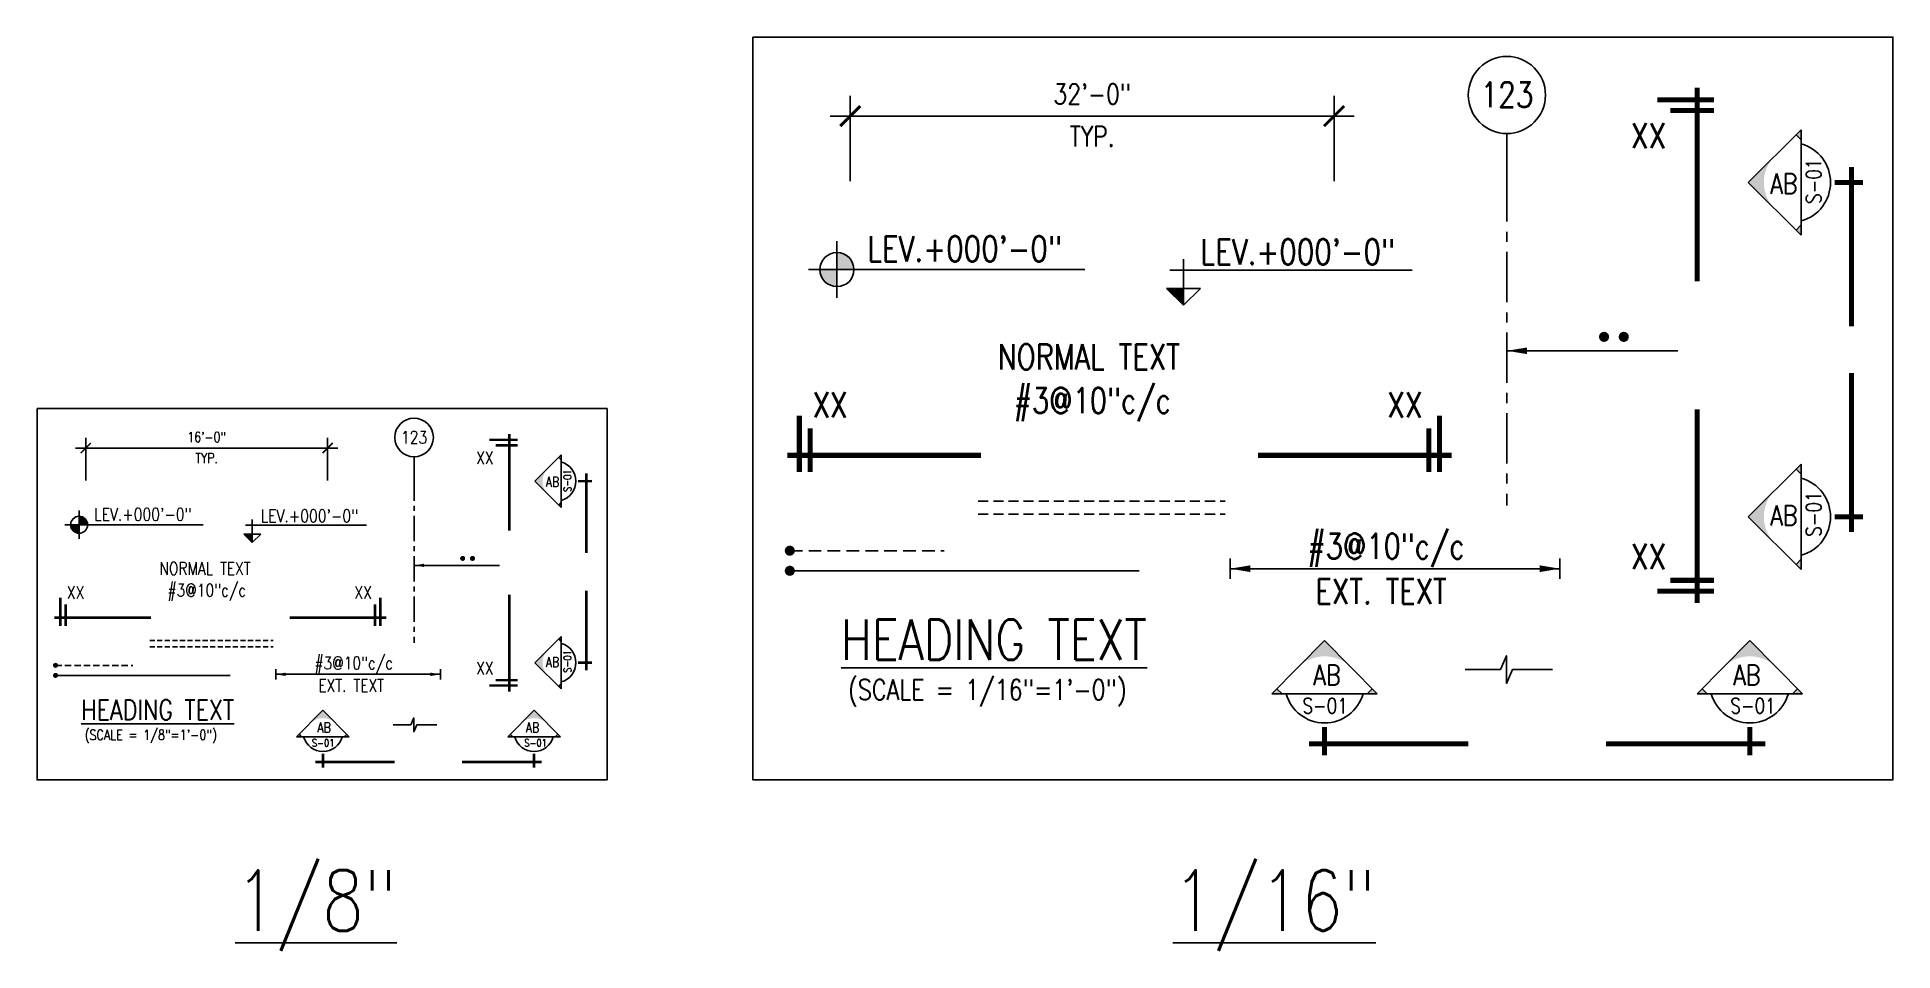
# Model space of a CAD drawing. Header units: inches. Extents: x 17147 to 26472, y -24737 to -16604.
# Drawn here: x 18060 to 19534, y -19292 to -18566 of the extents above; entities that cross this region are included whole.
import ezdxf

# ---------------------------------------------------------------- set-up
doc = ezdxf.new("R2010")
doc.units = ezdxf.units.IN
doc.header["$MEASUREMENT"] = 0
doc.linetypes.add('CENTER', pattern=[2, 1.25, -0.25, 0.25, -0.25])
doc.linetypes.add('HIDDEN', pattern=[0.375, 0.25, -0.125])
for name, color, linetype in [('ARROW', 2, 'Continuous'), ('BEAM', 3, 'HIDDEN'), ('BOTT. BAR', 5, 'Continuous'), ('BREAK', 1, 'Continuous'), ('DIM', 2, 'Continuous'), ('DOT', 2, 'Continuous'), ('Grids', 1, 'CENTER'), ('HEADING', 4, 'Continuous'), ('LEVEL', 2, 'Continuous'), ('SECMARK', 2, 'Continuous'), ('TEXT2', 3, 'Continuous'), ('TEXT3', 4, 'Continuous'), ('TOP BAR', 5, 'HIDDEN')]:
    doc.layers.add(name, color=color, linetype=linetype)
doc.styles.add('DIM 1_1 (A)', font='simplex.shx', dxfattribs={"width": 0.8})
doc.styles.add('DIM 1_16 (A)', font='simplex.shx', dxfattribs={"width": 0.8})
doc.styles.add('DIM 1_8 (A)', font='simplex.shx', dxfattribs={"width": 0.8})
doc.dimstyles.new('DIM 1_16 (A)', dxfattribs={"dimtxt": 16, "dimasz": 16, "dimexe": 16, "dimexo": 16, "dimgap": 8, "dimtad": 1, "dimdec": 0, "dimzin": 3, "dimdsep": 46, "dimlunit": 4, "dimtxsty": 'DIM 1_16 (A)', "dimblk": 'ARCHTICK', "dimcen": 16, "dimdle": 16, "dimclrd": 2, "dimclre": 2, "dimclrt": 3, "dimadec": 0, "dimazin": 2, "dimtfac": 1, "dimtdec": 0, "dimtofl": 0, "dimtmove": 0, "dimatfit": 3, "dimfxl": 0, "dimtolj": 1, "dimtzin": 0, "dimlwd": -1, "dimlwe": -1, "dimarcsym": 0})
doc.dimstyles.new('DIM 1_8 (A)', dxfattribs={"dimtxt": 8, "dimasz": 8, "dimexe": 8, "dimexo": 8, "dimgap": 4, "dimtad": 1, "dimdec": 0, "dimzin": 3, "dimdsep": 46, "dimlunit": 4, "dimtxsty": 'DIM 1_8 (A)', "dimblk": 'ARCHTICK', "dimcen": 8, "dimdle": 8, "dimclrd": 2, "dimclre": 2, "dimclrt": 3, "dimadec": 0, "dimazin": 2, "dimtfac": 1, "dimtdec": 0, "dimtofl": 0, "dimtmove": 0, "dimatfit": 3, "dimfxl": 0, "dimtolj": 1, "dimtzin": 0, "dimlwd": -1, "dimlwe": -1, "dimarcsym": 0})

msp = doc.modelspace()

# ---------------------------------------------------------------- texts
at = {"layer": 'TEXT2', "width": 0.8}
for s, height, style, p in [('NORMAL TEXT', 20, 'DIM 1_16 (A)', (18822.88118, -18830.06085)), ('#3@10"c/c', 20, 'DIM 1_16 (A)', (18835.68448, -18864.61041)), ('#3@10"c/c', 20, 'DIM 1_16 (A)', (19068.85493, -18980.27302)), ('NORMAL TEXT', 10, 'DIM 1_8 (A)', (18157.51273, -18993.01257)), ('#3@10"c/c', 10, 'DIM 1_8 (A)', (18163.91438, -19010.28735)), ('EXT. TEXT', 20, 'DIM 1_16 (A)', (19075.19238, -19016.17463)), ('#3@10"c/c', 10, 'DIM 1_8 (A)', (18280.49961, -19068.11865)), ('EXT. TEXT', 10, 'DIM 1_8 (A)', (18283.66833, -19086.06946))]:
    msp.add_text(s, height=height, dxfattribs=dict(at, style=style)).set_placement(p)
at = {"layer": 'TEXT3', "style": 'DIM 1_1 (A)', "width": 0.8}
for s, p in [('%%U1/8"', (18217.67881, -19275.68036)), ('%%U1/16"', (18961.87753, -19275.68036))]:
    msp.add_text(s, height=48, dxfattribs=at).set_placement(p)

# ---------------------------------------------------------------- blocks, each defined once
blk = doc.blocks.new('_ARCHTICK')
at = {"color": 0, "linetype": 'ByBlock', "const_width": 0.15}
blk.add_lwpolyline([(-0.5, -0.5), (0.5, 0.5)], dxfattribs=at)
blk = doc.blocks.new('*D23')
at = {"layer": 'DEFPOINTS', "color": 0, "transparency": 16777216}
for p in [(18291, -18892.4), (18099, -18926.3), (18291, -18926.3)]:
    blk.add_point(p, dxfattribs=at)
at = {"layer": 'DIM', "color": 2, "transparency": 16777216}
for p, q in [((18099, -18918.3), (18099, -18884.4)), ((18291, -18918.3), (18291, -18884.4)), ((18091, -18892.4), (18299, -18892.4))]:
    blk.add_line(p, q, dxfattribs=at)
at = {"layer": 'DIM', "color": 2, "transparency": 16777216, "xscale": 8, "yscale": 8, "zscale": 8, "rotation": 180}
blk.add_blockref('_ARCHTICK', (18099, -18892.4), dxfattribs=at)
at = {"layer": 'DIM', "color": 2, "transparency": 16777216, "xscale": 8, "yscale": 8, "zscale": 8}
blk.add_blockref('_ARCHTICK', (18291, -18892.4), dxfattribs=at)
at = {"layer": 'DIM', "color": 3, "transparency": 16777216, "char_height": 8, "attachment_point": 5, "style": 'DIM 1_8 (A)'}
for s, insert in [('\\A1;16\'-0"', (18195, -18883.7)), ('\\A1;TYP.', (18195, -18900.4))]:
    blk.add_mtext(s, dxfattribs=dict(at, insert=insert))
blk = doc.blocks.new('G')
at = {"layer": 'Grids', "color": 2, "linetype": 'Continuous', "ltscale": 1.25}
blk.add_line((0, 0), (0, -1.871), dxfattribs=at)
blk.add_circle((0, 1.914), 1.914, dxfattribs=at)
at = {"layer": 'TEXT3', "style": 'DIM 1_1 (A)', "width": 0.8}
blk.add_attdef('A', (-0.549, 1.345), '', height=1.35, dxfattribs=at)
blk = doc.blocks.new('S1')
at = {"layer": 'SECMARK', "const_width": 0.25}
for points in [[(0, 9.61), (0, 0)], [(-1.976, 9.013), (0.825, 9.013)], [(-1.336, 8.479), (0.825, 8.479)]]:
    blk.add_lwpolyline(points, dxfattribs=at)
at = {"layer": 'TEXT3', "style": 'DIM 1_1 (A)', "width": 0.8}
blk.add_attdef('A', (-2.652, 6.418), '', height=1.5, dxfattribs=at)
blk = doc.blocks.new('LEV.')
at = {"layer": 'LEVEL'}
h = blk.add_hatch(color=2, dxfattribs=at)
h.paths.add_polyline_path([(0, 0), (-0.844, 0, 0.414214), (0, -0.844)])
h.paths.add_polyline_path([(0, 0.844), (0, 0), (0.844, 0, 0.414214)])
for p, q in [((0, -1.406), (0, 1.406)), ((12.294, 0), (-1.406, 0))]:
    blk.add_line(p, q, dxfattribs=at)
blk.add_circle((0, 0), 0.844, dxfattribs=at)
at = {"layer": 'TEXT3', "style": 'DIM 1_1 (A)', "width": 0.8}
blk.add_attdef('A', (5.248, 0.412), '', height=1.25, dxfattribs=at)
blk = doc.blocks.new('LEV.1')
at = {"layer": 'LEVEL'}
blk.add_hatch(color=2, dxfattribs=at).paths.add_polyline_path([(0, -1.74), (0, -0.918), (-0.844, -0.918)])
for p, q in [((-0.678, 0), (11.346, 0)), ((0, -1.74), (0, 0.538)), ((0, -1.74), (-0.844, -0.918)), ((0.844, -0.918), (-0.844, -0.918)), ((0, -1.74), (0.844, -0.918))]:
    blk.add_line(p, q, dxfattribs=at)
at = {"layer": 'TEXT3', "style": 'DIM 1_1 (A)', "width": 0.8}
blk.add_attdef('A', (4.052, 0.397), '', height=1.25, dxfattribs=at)
blk = doc.blocks.new('S(VER)')
at = {"layer": 'SECMARK'}
blk.add_hatch(color=256, dxfattribs=at).paths.add_polyline_path([(7.134, 5.127), (5.879, 3.862, -0.388845), (8.388, 3.862)])
h = blk.add_hatch(color=256, dxfattribs=at)
h.paths.add_polyline_path([(4.77, 2.743), (4.522, 2.493), (5.022, 2.493)])
h.paths.add_polyline_path([(9.746, 2.493), (9.498, 2.743), (9.246, 2.493)])
for p, q in [((4.522, 2.493), (7.134, 5.127)), ((7.134, 5.127), (9.746, 2.493)), ((4.522, 2.493), (9.746, 2.493)), ((5.022, 2.493), (4.77, 2.743)), ((9.246, 2.493), (9.498, 2.743))]:
    blk.add_line(p, q, dxfattribs=at)
at = {"layer": 'SECMARK', "const_width": 0.25}
for points in [[(7.134, 0.839), (7.134, -0.569)], [(7.9, 0), (0, 0)]]:
    blk.add_lwpolyline(points, dxfattribs=at)
at = {"layer": 'SECMARK'}
blk.add_arc((7.134, 3.027), 1.985, 195.6061, 344.3939, dxfattribs=at)
at = {"layer": 'TEXT3', "style": 'DIM 1_1 (A)'}
for tag, p, height, width in [('A', (6.744, 2.923), 1, 0.8), ('B', (6.875, 1.443), 0.75, 0.7)]:
    blk.add_attdef(tag, p, '', height=height, dxfattribs=dict(at, width=width))
blk = doc.blocks.new('S (hor)')
at = {"layer": 'SECMARK'}
h = blk.add_hatch(color=256, dxfattribs=at)
h.paths.add_polyline_path([(-2.493, -5.022), (-2.493, -4.522), (-2.743, -4.77)])
h.paths.add_polyline_path([(-2.493, -9.246), (-2.743, -9.498), (-2.493, -9.746)])
blk.add_hatch(color=256, dxfattribs=at).paths.add_polyline_path([(-5.127, -7.134), (-3.862, -5.879, 0.388845), (-3.862, -8.388)])
for p, q in [((-2.493, -4.522), (-5.127, -7.134)), ((-2.493, -4.522), (-2.493, -9.746)), ((-2.493, -5.022), (-2.743, -4.77)), ((-5.127, -7.134), (-2.493, -9.746)), ((-2.493, -9.246), (-2.743, -9.498))]:
    blk.add_line(p, q, dxfattribs=at)
at = {"layer": 'SECMARK', "const_width": 0.25}
for points in [[(0, -7.9), (0, 0)], [(-0.839, -7.134), (0.569, -7.134)]]:
    blk.add_lwpolyline(points, dxfattribs=at)
at = {"layer": 'SECMARK'}
blk.add_arc((-3.027, -7.134), 1.985, 285.6061, 74.3939, dxfattribs=at)
at = {"layer": 'TEXT3', "style": 'DIM 1_1 (A)', "width": 0.8}
blk.add_attdef('A', (-3.713, -7.571), '', height=1, dxfattribs=at)
blk.add_attdef('B', (-1.505, -7.334), '', height=0.75, rotation=90, dxfattribs=at)
blk = doc.blocks.new('HEAD')
at = {"layer": 'HEADING', "style": 'DIM 1_1 (A)', "width": 0.8}
blk.add_attdef('A', (1.004, 0.231), '', height=2, dxfattribs=at)
at = {"layer": 'TEXT2', "style": 'DIM 1_1 (A)', "width": 0.8}
blk.add_attdef('B', (1.35, -1.337), '', height=1, dxfattribs=at)
blk = doc.blocks.new('*D24')
at = {"layer": 'DEFPOINTS', "color": 0, "transparency": 16777216}
for p in [(19089.9, -18628.9), (18705.9, -18696.6), (19089.9, -18696.6)]:
    blk.add_point(p, dxfattribs=at)
at = {"layer": 'DIM', "color": 2, "transparency": 16777216}
for p, q in [((18705.9, -18680.6), (18705.9, -18612.9)), ((19089.9, -18680.6), (19089.9, -18612.9)), ((18689.9, -18628.9), (19105.9, -18628.9))]:
    blk.add_line(p, q, dxfattribs=at)
at = {"layer": 'DIM', "color": 2, "transparency": 16777216, "xscale": 16, "yscale": 16, "zscale": 16, "rotation": 180}
blk.add_blockref('_ARCHTICK', (18705.9, -18628.9), dxfattribs=at)
at = {"layer": 'DIM', "color": 2, "transparency": 16777216, "xscale": 16, "yscale": 16, "zscale": 16}
blk.add_blockref('_ARCHTICK', (19089.9, -18628.9), dxfattribs=at)
at = {"layer": 'DIM', "color": 3, "transparency": 16777216, "char_height": 16, "attachment_point": 5, "style": 'DIM 1_16 (A)'}
for s, insert in [('\\A1;32\'-0"', (18897.9, -18611.3)), ('\\A1;TYP.', (18897.9, -18644.9))]:
    blk.add_mtext(s, dxfattribs=dict(at, insert=insert))

# ---------------------------------------------------------------- dimensions: what is measured, and where the dimension line sits
at = {"layer": 'DIM'}
for base, p1, p2, dimstyle, picture, middle in [((19089.94356, -18628.86221), (18705.88565, -18696.56829), (19089.94356, -18696.56829), 'DIM 1_16 (A)', '*D24', (18897.91461, -18628.86221)), ((18291.04392, -18892.41325), (18099.01497, -18926.26629), (18291.04392, -18926.26629), 'DIM 1_8 (A)', '*D23', (18195.02945, -18892.41325))]:
    dim = msp.add_linear_dim(base=base, p1=p1, p2=p2, text='<>\\XTYP.', dimstyle=dimstyle, dxfattribs=at)
    dim.commit()
    dim.dimension.update_dxf_attribs({"geometry": picture, "text_midpoint": middle})

# ---------------------------------------------------------------- linework, layer by layer
for points in [[(18628.6664, -18566.16056), (19533.50179, -18566.16056), (19533.50179, -19155.96428), (18628.6664, -19155.96428)], [(18060.40535, -18861.06242), (18512.82304, -18861.06242), (18512.82304, -19155.96428), (18060.40535, -19155.96428)]]:
    msp.add_lwpolyline(points, close=True)
at = {"layer": 'ARROW', "color": 4}
for p, q in [((19007.51612, -18996.22103), (19007.51612, -18980.22103)), ((19269.19582, -18996.22103), (19269.19582, -18980.22103)), ((18249.8302, -19076.09266), (18249.8302, -19068.09266)), ((18380.67005, -19076.09266), (18380.67005, -19068.09266))]:
    msp.add_line(p, q, dxfattribs=at)
at = {"layer": 'ARROW', "color": 2}
for p, q in [((19007.51612, -18988.22103), (19269.19582, -18988.22103)), ((18249.8302, -19072.09266), (18380.67005, -19072.09266))]:
    msp.add_line(p, q, dxfattribs=at)
for points in [[(19023.51612, -18985.55436), (19023.51612, -18990.8877), (19007.51612, -18988.22103)], [(19253.19582, -18985.55436), (19253.19582, -18990.8877), (19269.19582, -18988.22103)], [(18257.8302, -19070.75932), (18257.8302, -19073.42599), (18249.8302, -19072.09266)], [(18372.67005, -19070.75932), (18372.67005, -19073.42599), (18380.67005, -19072.09266)]]:
    msp.add_solid(points, dxfattribs=at)
at = {"layer": 'BEAM', "ltscale": 32}
for p, q in [((18807.46021, -18934.58509), (19003.38208, -18934.58509)), ((18807.46021, -18944.82431), (19003.38208, -18944.82431))]:
    msp.add_line(p, q, dxfattribs=at)
at = {"layer": 'BEAM', "ltscale": 16}
for p, q in [((18149.80225, -19045.27469), (18247.76318, -19045.27469)), ((18149.80225, -19050.3943), (18247.76318, -19050.3943))]:
    msp.add_line(p, q, dxfattribs=at)
at = {"layer": 'BOTT. BAR'}
for p, q in [((18657.89483, -18989.90189), (18935.20973, -18989.90189)), ((18075.01956, -19072.93309), (18213.67701, -19072.93309))]:
    msp.add_line(p, q, dxfattribs=at)
for points, const_width in [([(18655.89483, -18989.90189, 1), (18659.89483, -18989.90189, 1)], 4), ([(18074.01956, -19072.93309, 1), (18076.01956, -19072.93309, 1)], 2)]:
    msp.add_lwpolyline(points, format="xyb", close=True, dxfattribs=dict(at, const_width=const_width))
at = {"layer": 'BREAK', "linetype": 'Continuous'}
for points in [[(19263.38867, -19068.3132), (19231.53231, -19068.3132), (19226.73231, -19079.30311), (19226.73231, -19057.32329), (19221.93231, -19068.3132), (19194.06126, -19068.3132)], [(18377.76648, -19112.13874), (18361.8383, -19112.13874), (18359.4383, -19117.6337), (18359.4383, -19106.64379), (18357.0383, -19112.13874), (18343.10277, -19112.13874)]]:
    msp.add_lwpolyline(points, dxfattribs=at)
at = {"layer": 'DOT'}
for points, const_width in [([(19302.23725, -18804.15388, 1), (19306.23725, -18804.15388, 1)], 4), ([(19317.87758, -18804.15388, 1), (19321.87758, -18804.15388, 1)], 4), ([(18397.19077, -18980.05908, 1), (18399.19077, -18980.05908, 1)], 2), ([(18405.01093, -18980.05908, 1), (18407.01093, -18980.05908, 1)], 2)]:
    msp.add_lwpolyline(points, format="xyb", close=True, dxfattribs=dict(at, const_width=const_width))
at = {"layer": 'Grids', "ltscale": 32}
msp.add_line((19227.10306, -18672.68642), (19227.10306, -18938.01677), dxfattribs=at)
at = {"layer": 'Grids', "ltscale": 16}
msp.add_line((18359.62367, -18914.32535), (18359.62367, -19046.99053), dxfattribs=at)
at = {"layer": 'TOP BAR', "ltscale": 40}
msp.add_line((18657.89483, -18973.95381), (18780.48682, -18973.95381), dxfattribs=at)
at = {"layer": 'TOP BAR', "ltscale": 20}
msp.add_line((18075.01956, -19064.95905), (18136.31555, -19064.95905), dxfattribs=at)
at = {"layer": 'TOP BAR', "linetype": 'ByBlock'}
for points, const_width in [([(18655.89483, -18973.95381, 1), (18659.89483, -18973.95381, 1)], 4), ([(18074.01956, -19064.95905, 1), (18076.01956, -19064.95905, 1)], 2)]:
    msp.add_lwpolyline(points, format="xyb", close=True, dxfattribs=dict(at, const_width=const_width))

# ---------------------------------------------------------------- block references
ref = msp.add_blockref('G', (19227.10306, -18642.75778), dxfattribs=dict(xscale=16, yscale=16, zscale=16))
ref.add_attrib('A', '123', (19206.29484, -18621.84418), dxfattribs={"layer": 'TEXT3', "height": 20, "style": 'DIM 1_16 (A)', "width": 0.8125})
ref = msp.add_blockref('S1', (19378.24041, -18760.11542), dxfattribs=dict(xscale=16, yscale=16, zscale=16))
ref.add_attrib('A', 'XX', (19325.5434, -18654.3925), dxfattribs={"layer": 'TEXT3', "height": 20, "style": 'DIM 1_16 (A)', "width": 0.8125})
ref = msp.add_blockref('S (hor)', (19500.68598, -18795.68066), dxfattribs=dict(xscale=-16, yscale=16, zscale=16, rotation=180))
ref.add_attrib('A', 'AB', (19436.02697, -18690.54439), dxfattribs={"layer": 'TEXT3', "height": 16, "style": 'DIM 1_16 (A)', "width": 0.8125})
ref.add_attrib('B', 'S-01', (19476.59981, -18698.6164), dxfattribs={"layer": 'TEXT3', "height": 12, "rotation": 90, "style": 'DIM 1_16 (A)', "width": 0.8125})
ref = msp.add_blockref('LEV.', (18695.33722, -18750.78806), dxfattribs=dict(xscale=16, yscale=16, zscale=16))
ref.add_attrib('A', 'LEV.+000\'-0"', (18719.28847, -18744.20109), dxfattribs={"layer": 'TEXT3', "height": 20, "style": 'DIM 1_16 (A)', "width": 0.8125})
ref = msp.add_blockref('LEV.1', (18970.30506, -18751.16256), dxfattribs=dict(xscale=16, yscale=16, zscale=16))
ref.add_attrib('A', 'LEV.+000\'-0"', (18983.71352, -18746.65816), dxfattribs={"layer": 'TEXT3', "height": 20, "style": 'DIM 1_16 (A)', "width": 0.8125})
ref = msp.add_blockref('S (hor)', (19500.68598, -18832.81831), dxfattribs=dict(xscale=16, yscale=16, zscale=16))
ref.add_attrib('A', 'AB', (19436.02697, -18953.95458), dxfattribs={"layer": 'TEXT3', "height": 16, "style": 'DIM 1_16 (A)', "width": 0.8125})
ref.add_attrib('B', 'S-01', (19476.59981, -18962.84686), dxfattribs={"layer": 'TEXT3', "height": 12, "rotation": 90, "style": 'DIM 1_16 (A)', "width": 0.8125})
ref = msp.add_blockref('S1', (18809.6477, -18898.22618), dxfattribs=dict(xscale=-16, yscale=16, zscale=16, rotation=90))
ref.add_attrib('A', 'XX', (18675.87828, -18868.10616), dxfattribs={"layer": 'TEXT3', "height": 20, "style": 'DIM 1_16 (A)', "width": 0.8125})
ref = msp.add_blockref('S1', (19029.47539, -18898.22618), dxfattribs=dict(xscale=16, yscale=16, zscale=16, rotation=270))
ref.add_attrib('A', 'XX', (19132.15909, -18868.10616), dxfattribs={"layer": 'TEXT3', "height": 20, "style": 'DIM 1_16 (A)', "width": 0.8125})
ref = msp.add_blockref('G', (18359.62367, -18899.36103), dxfattribs=dict(xscale=8, yscale=8, zscale=8))
ref.add_attrib('A', '123', (18349.21956, -18888.90423), dxfattribs={"layer": 'TEXT3', "height": 10, "style": 'DIM 1_8 (A)', "width": 0.8125})
ref = msp.add_blockref('S1', (19378.24041, -18861.79018), dxfattribs=dict(xscale=-16, yscale=16, zscale=16, rotation=180))
ref.add_attrib('A', 'XX', (19325.5434, -18988.47388), dxfattribs={"layer": 'TEXT3', "height": 20, "style": 'DIM 1_16 (A)', "width": 0.8125})
ref = msp.add_blockref('S1', (18435.19235, -18958.03985), dxfattribs=dict(xscale=8, yscale=8, zscale=8))
ref.add_attrib('A', 'XX', (18408.84384, -18905.17839), dxfattribs={"layer": 'TEXT3', "height": 10, "style": 'DIM 1_8 (A)', "width": 0.8125})
ref = msp.add_blockref('S (hor)', (18496.41514, -18975.82247), dxfattribs=dict(xscale=-8, yscale=8, zscale=8, rotation=180))
ref.add_attrib('A', 'AB', (18464.08563, -18923.25434), dxfattribs={"layer": 'TEXT3', "height": 8, "style": 'DIM 1_8 (A)', "width": 0.8125})
ref.add_attrib('B', 'S-01', (18484.37205, -18927.29034), dxfattribs={"layer": 'TEXT3', "height": 6, "rotation": 90, "style": 'DIM 1_8 (A)', "width": 0.8125})
ref = msp.add_blockref('LEV.', (18093.74075, -18953.37617), dxfattribs=dict(xscale=8, yscale=8, zscale=8))
ref.add_attrib('A', 'LEV.+000\'-0"', (18105.71638, -18950.08269), dxfattribs={"layer": 'TEXT3', "height": 10, "style": 'DIM 1_8 (A)', "width": 0.8125})
ref = msp.add_blockref('LEV.1', (18231.22468, -18953.56342), dxfattribs=dict(xscale=8, yscale=8, zscale=8))
ref.add_attrib('A', 'LEV.+000\'-0"', (18237.9289, -18951.31122), dxfattribs={"layer": 'TEXT3', "height": 10, "style": 'DIM 1_8 (A)', "width": 0.8125})
ref = msp.add_blockref('S1', (18150.89599, -19027.09523), dxfattribs=dict(xscale=-8, yscale=8, zscale=8, rotation=90))
ref.add_attrib('A', 'XX', (18084.01128, -19012.03522), dxfattribs={"layer": 'TEXT3', "height": 10, "style": 'DIM 1_8 (A)', "width": 0.8125})
ref = msp.add_blockref('S1', (18260.80984, -19027.09523), dxfattribs=dict(xscale=8, yscale=8, zscale=8, rotation=270))
ref.add_attrib('A', 'XX', (18312.15169, -19012.03522), dxfattribs={"layer": 'TEXT3', "height": 10, "style": 'DIM 1_8 (A)', "width": 0.8125})
ref = msp.add_blockref('S1', (18435.19235, -19008.87723), dxfattribs=dict(xscale=-8, yscale=8, zscale=8, rotation=180))
ref.add_attrib('A', 'XX', (18408.84384, -19072.21908), dxfattribs={"layer": 'TEXT3', "height": 10, "style": 'DIM 1_8 (A)', "width": 0.8125})
ref = msp.add_blockref('S (hor)', (18496.41514, -19005.77078), dxfattribs=dict(xscale=8, yscale=8, zscale=8))
ref.add_attrib('A', 'AB', (18464.08563, -19066.33892), dxfattribs={"layer": 'TEXT3', "height": 8, "style": 'DIM 1_8 (A)', "width": 0.8125})
ref.add_attrib('B', 'S-01', (18484.37205, -19070.78506), dxfattribs={"layer": 'TEXT3', "height": 6, "rotation": 90, "style": 'DIM 1_8 (A)', "width": 0.8125})
ref = msp.add_blockref('HEAD', (18682.46965, -19064.32772), dxfattribs=dict(xscale=16, yscale=16, zscale=16))
ref.add_attrib('A', '%%UHEADING TEXT', (18698.53783, -19060.63361), dxfattribs={"layer": 'HEADING', "height": 32, "style": 'DIM 1_16 (A)', "width": 0.8125})
ref.add_attrib('B', '(SCALE = 1/16"=1\'-0")', (18704.06693, -19092.27331), dxfattribs={"layer": 'TEXT2', "height": 16, "style": 'DIM 1_16 (A)', "width": 0.8125})
ref = msp.add_blockref('S(VER)', (19196.52985, -19127.3905), dxfattribs=dict(xscale=-16, yscale=16, zscale=16))
ref.add_attrib('A', 'AB', (19073.37782, -19080.61534), dxfattribs={"layer": 'TEXT3', "height": 16, "style": 'DIM 1_16 (A)', "width": 0.8125})
ref.add_attrib('B', 'S-01', (19064.85881, -19103.09633), dxfattribs={"layer": 'TEXT3', "height": 12, "style": 'DIM 1_16 (A)', "width": 0.8125})
ref = msp.add_blockref('S(VER)', (19305.79092, -19127.3905), dxfattribs=dict(xscale=16, yscale=16, zscale=16))
ref.add_attrib('A', 'AB', (19406.65723, -19080.61534), dxfattribs={"layer": 'TEXT3', "height": 16, "style": 'DIM 1_16 (A)', "width": 0.8125})
ref.add_attrib('B', 'S-01', (19404.49767, -19103.09633), dxfattribs={"layer": 'TEXT3', "height": 12, "style": 'DIM 1_16 (A)', "width": 0.8125})
ref = msp.add_blockref('HEAD', (18087.30697, -19110.146), dxfattribs=dict(xscale=8, yscale=8, zscale=8))
ref.add_attrib('A', '%%UHEADING TEXT', (18095.34106, -19108.29895), dxfattribs={"layer": 'HEADING', "height": 16, "style": 'DIM 1_8 (A)', "width": 0.8125})
ref.add_attrib('B', '(SCALE = 1/8"=1\'-0")', (18098.10561, -19124.11879), dxfattribs={"layer": 'TEXT2', "height": 8, "style": 'DIM 1_8 (A)', "width": 0.8125})
ref = msp.add_blockref('S(VER)', (18344.33707, -19141.67739), dxfattribs=dict(xscale=-8, yscale=8, zscale=8))
ref.add_attrib('A', 'AB', (18282.76105, -19118.28981), dxfattribs={"layer": 'TEXT3', "height": 8, "style": 'DIM 1_8 (A)', "width": 0.8125})
ref.add_attrib('B', 'S-01', (18278.50155, -19129.53031), dxfattribs={"layer": 'TEXT3', "height": 6, "style": 'DIM 1_8 (A)', "width": 0.8125})
ref = msp.add_blockref('S(VER)', (18397.7914, -19141.67739), dxfattribs=dict(xscale=8, yscale=8, zscale=8))
ref.add_attrib('A', 'AB', (18448.22456, -19118.28981), dxfattribs={"layer": 'TEXT3', "height": 8, "style": 'DIM 1_8 (A)', "width": 0.8125})
ref.add_attrib('B', 'S-01', (18447.14478, -19129.53031), dxfattribs={"layer": 'TEXT3', "height": 6, "style": 'DIM 1_8 (A)', "width": 0.8125})

msp.set_redraw_order([(e.dxf.handle, doc.entitydb.next_handle()) for e in msp.query("TEXT MTEXT ATTDEF DIMENSION ARC_DIMENSION")])  # texts and dimensions are drawn at this point

# ---------------------------------------------------------------- leaders
at = {"layer": 'DIM'}
for points, dimstyle in [([(19227.10306, -18815.21713), (19362.70619, -18815.21713)], 'DIM 1_16 (A)'), ([(18359.62367, -18985.5907), (18427.42524, -18985.5907)], 'DIM 1_8 (A)')]:
    msp.add_leader(points, dimstyle=dimstyle, dxfattribs=at)

doc.saveas('drawing.dxf')
